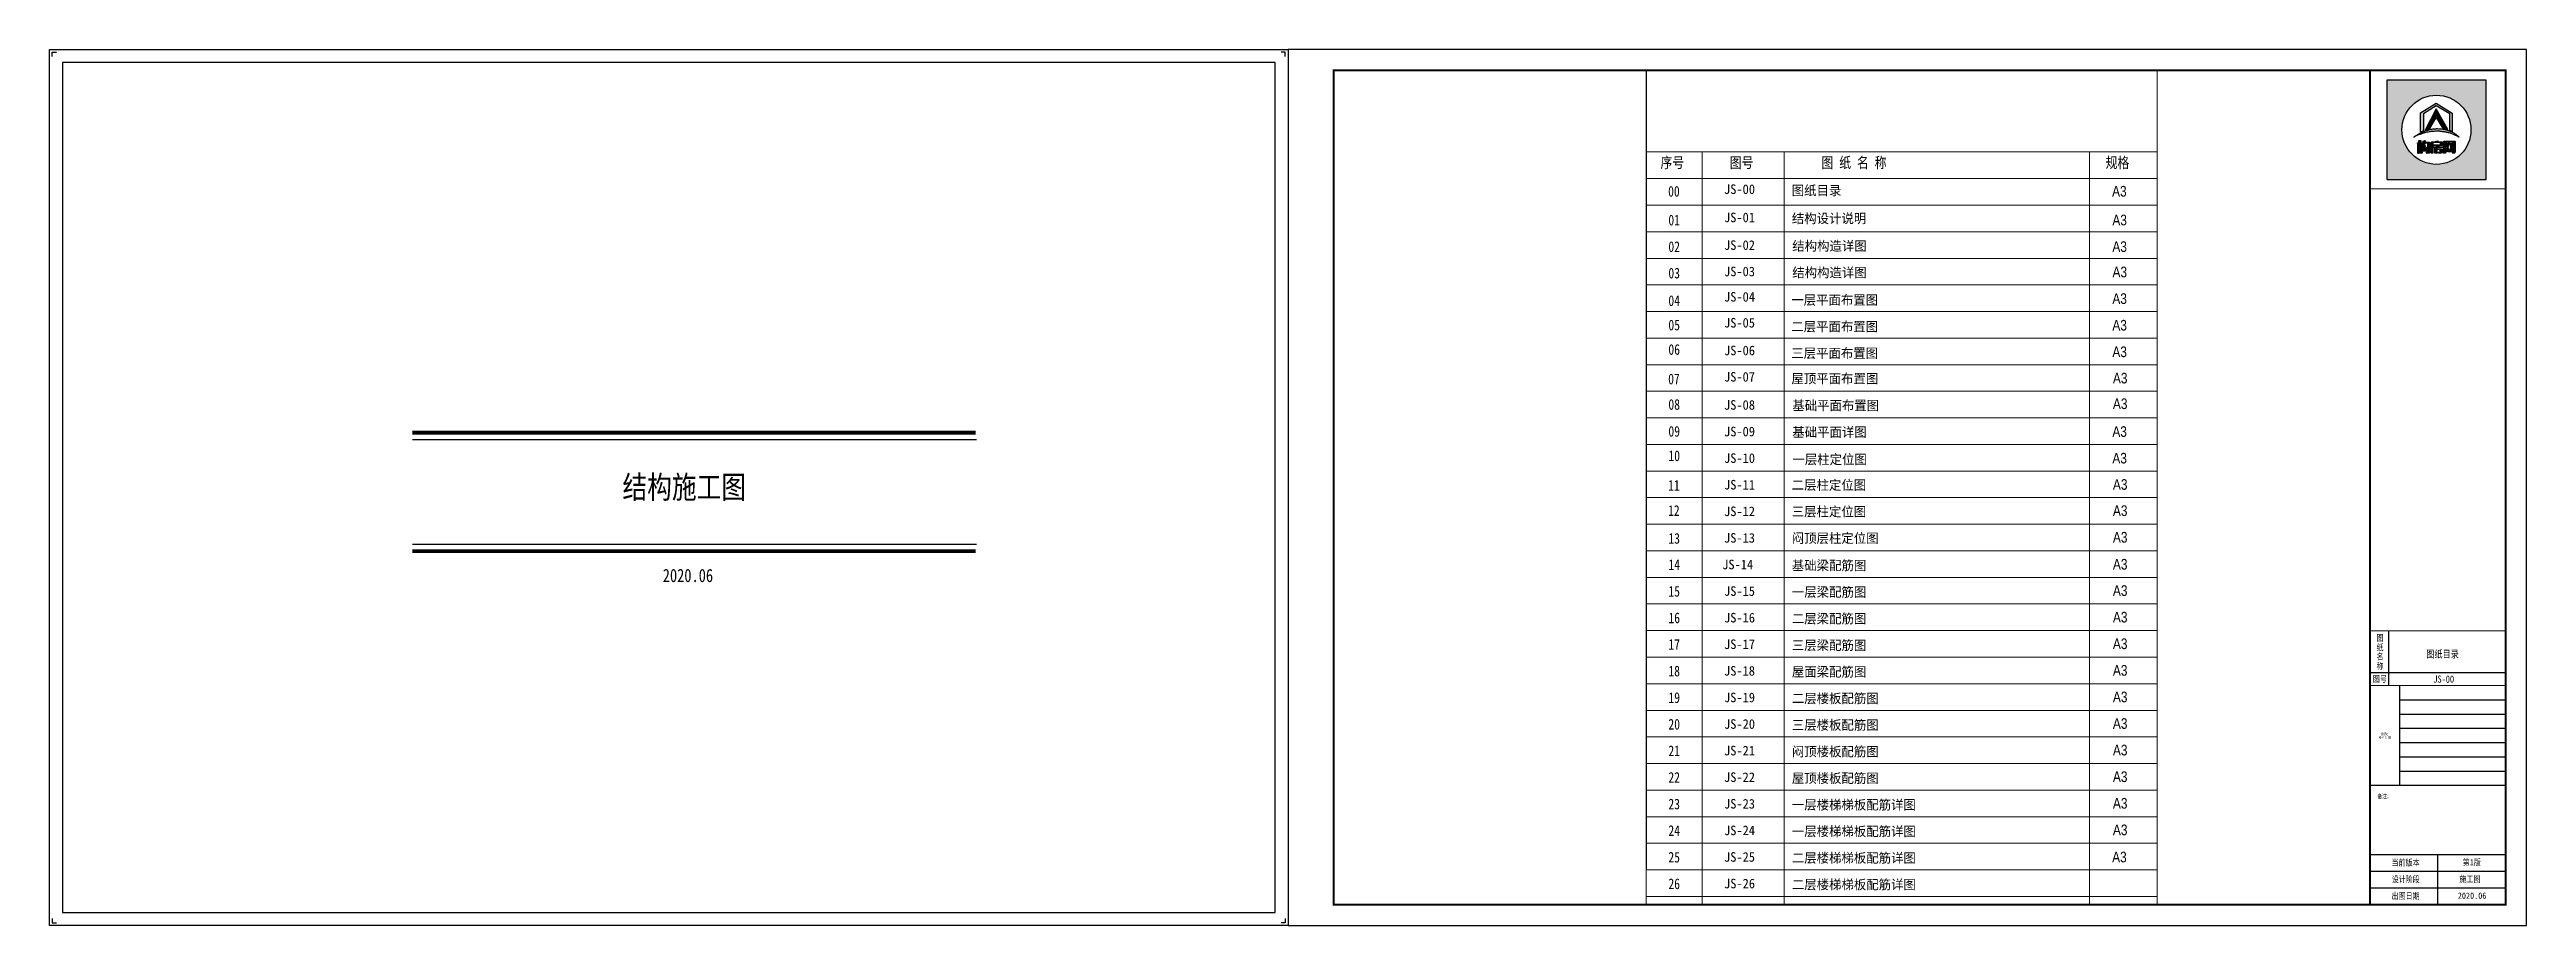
# Model space of a CAD drawing. Header units: millimetres. Extents: x -807114 to 558292, y -468455 to -61603.
# Drawn here: x -440385 to -367452, y -254641 to -228857 of the extents above; entities that cross this region are included whole.
import ezdxf
from ezdxf.enums import TextEntityAlignment as Align

# ---------------------------------------------------------------- set-up
doc = ezdxf.new("R2010")
doc.units = ezdxf.units.MM
doc.header["$LTSCALE"] = 1000
for name, color, linetype in [('PUB_TEXT', 3, 'Continuous'), ('PUB_TITLE', 4, 'Continuous'), ('TK', 7, 'Continuous'), ('建-文字', 7, 'Continuous'), ('标注', 7, 'Continuous'), ('标注1', 7, 'Continuous'), ('装饰天花', 3, 'Continuous')]:
    doc.layers.add(name, color=color, linetype=linetype)
doc.styles.add('style2', font='', dxfattribs={"width": 0.8, "height": 250})
doc.styles.add('uni-黑体', font='simhei.ttf')
doc.styles.add('ZDBOX', font='simsun.ttc', dxfattribs={"width": 0.7})
doc.styles.add('宋体', font='simsun.ttc', dxfattribs={"width": 0.8})
doc.styles.get('style2').set_extended_font_data('SimSun')

msp = doc.modelspace()

# ---------------------------------------------------------------- texts
at = {"style": 'ZDBOX', "width": 0.8}
for s, height, p in [('纸', 184.2, (-371763.6, -246452.9)), ('图', 184.2, (-371763.6, -246175.1)), ('称', 184.2, (-371763.6, -247003.6)), ('名', 184.2, (-371763.6, -246721.3)), ('图号', 184.17, (-371767.3, -247383.5)), ('备注：', 122.78, (-371632.4, -250830.7))]:
    msp.add_text(s, height=height, dxfattribs=at).set_placement(p, align=Align.MIDDLE)
for s, p in [('当前版本', (-371422.6, -252883.6)), ('第1版', (-369329.1, -252875.2)), ('设计阶段', (-371422.6, -253374.8)), ('出图日期', (-371422.6, -253865.9)), ('2020.06', (-369473.4, -253857.5)), ('施工图', (-369425.3, -253366.3))]:
    msp.add_text(s, height=184.17, dxfattribs=at).set_placement(p)
at = {"layer": 'PUB_TEXT', "color": 8, "style": '宋体', "width": 0.7}
msp.add_text('REVISION', height=78.05, dxfattribs=at).set_placement((-371793.7, -249170.8), align=Align.BOTTOM_LEFT)
at = {"layer": 'PUB_TEXT', "color": 8, "style": '宋体'}
msp.add_text('修改', height=78.05, dxfattribs=at).set_placement((-371751.2, -249042.7))
at = {"layer": '建-文字', "style": 'uni-黑体'}
for s, width, p in [('图纸目录', 0.8, (-370401.5, -246760.3)), ('JS-00', 0.7, (-370193.8, -247496.1))]:
    msp.add_text(s, height=213.77, dxfattribs=dict(at, width=width)).set_placement(p)
at = {"layer": '标注', "color": 8, "style": 'style2', "width": 0.8}
for s, p in [('00', (-392725.4, -233186.3)), ('01', (-392717.4, -234032.8)), ('02', (-392717.4, -234815.5)), ('03', (-392717.4, -235593.6)), ('04', (-392717.4, -236405.5)), ('05', (-392717.4, -237121.7)), ('06', (-392717.4, -237841.8)), ('07', (-392724.5, -238711.1)), ('08', (-392717.4, -239461.2)), ('09', (-392717.4, -240252.5)), ('10', (-392717.4, -240972.6)), ('11', (-392724.5, -241841.9)), ('12', (-392726.8, -242583.5)), ('13', (-392717.4, -243403)), ('14', (-392717.4, -244178.2)), ('15', (-392717.4, -244960.9)), ('16', (-392717.4, -245743.6)), ('17', (-392717.4, -246526.3)), ('18', (-392717.4, -247309)), ('19', (-392717.4, -248091.7)), ('20', (-392717.4, -248874.4)), ('21', (-392717.4, -249657.1)), ('22', (-392717.4, -250439.8)), ('23', (-392717.4, -251222.5)), ('24', (-392717.4, -252005.3)), ('25', (-392717.4, -252788)), ('26', (-392717.4, -253570.7))]:
    msp.add_text(s, height=313.08, dxfattribs=at).set_placement(p)
at = {"layer": '标注', "color": 8, "lineweight": 0, "style": 'style2', "width": 0.95}
for s, p in [('JS-00', (-391078.5, -233108.5)), ('图纸目录', (-389085.3, -233144.9)), ('JS-01', (-391078.5, -233938.6)), ('结构设计说明', (-389082.7, -233967.7)), ('JS-02', (-391078.5, -234754.3)), ('结构构造详图', (-389070.1, -234779.1)), ('JS-03', (-391078.5, -235530.2)), ('结构构造详图', (-389070.1, -235561.8)), ('JS-04', (-391078.5, -236276.3)), ('一层平面布置图', (-389099, -236369.7)), ('JS-05', (-391078.5, -237039.7)), ('二层平面布置图', (-389099, -237152.4)), ('JS-06', (-391078.5, -237855.3)), ('三层平面布置图', (-389099, -237935.1)), ('JS-07', (-391078.5, -238631)), ('屋顶平面布置图', (-389095.4, -238683.3)), ('JS-08', (-391078.5, -239459.7)), ('基础平面布置图', (-389070.1, -239475.3)), ('基础平面详图', (-389070.1, -240258)), ('JS-09', (-391078.5, -240242.4)), ('JS-10', (-391078.5, -241025.2)), ('一层柱定位图', (-389065, -241061.8)), ('JS-11', (-391078.5, -241807.9)), ('二层柱定位图', (-389085.8, -241816.8)), ('JS-12', (-391078.5, -242590.6)), ('三层柱定位图', (-389085.8, -242599.6)), ('JS-13', (-391078.5, -243373.3)), ('闷顶层柱定位图', (-389085.8, -243382.3)), ('JS-14', (-391133.1, -244156)), ('基础梁配筋图', (-389082.5, -244184.7)), ('JS-15', (-391078.5, -244938.7)), ('一层梁配筋图', (-389082.5, -244967.4)), ('JS-16', (-391078.5, -245721.4)), ('二层梁配筋图', (-389082.5, -245750.1)), ('JS-17', (-391078.5, -246504.1)), ('三层梁配筋图', (-389082.5, -246532.8)), ('JS-18', (-391078.5, -247286.8)), ('屋面梁配筋图', (-389082.5, -247315.5)), ('JS-19', (-391078.5, -248069.5)), ('二层楼板配筋图', (-389082.5, -248098.2)), ('JS-20', (-391078.5, -248852.2)), ('三层楼板配筋图', (-389082.5, -248880.9)), ('JS-21', (-391078.5, -249634.9)), ('闷顶楼板配筋图', (-389082.5, -249663.6)), ('JS-22', (-391078.5, -250417.6)), ('屋顶楼板配筋图', (-389082.5, -250446.3)), ('JS-23', (-391078.5, -251200.3)), ('一层楼梯梯板配筋详图', (-389082.5, -251229)), ('JS-24', (-391078.5, -251983)), ('一层楼梯梯板配筋详图', (-389082.5, -252011.7)), ('JS-25', (-391078.5, -252765.7)), ('二层楼梯梯板配筋详图', (-389082.5, -252794.4)), ('JS-26', (-391078.5, -253548.4)), ('二层楼梯梯板配筋详图', (-389082.5, -253577.1))]:
    msp.add_text(s, height=281.77, dxfattribs=at).set_placement(p)
at = {"layer": '标注', "color": 8, "lineweight": 0, "attachment_point": 1, "style": 'style2'}
for s, insert, char_height, width in [('{\\fSimSun|b0|i0|c134|p32;序号}', (-392949.2, -232024.4), 319.343, 5171.248), ('{\\fSimSun|b0|i0|c134|p32;图号}', (-390911.8, -232024.4), 319.343, 5171.248), ('{\\fSimSun|b0|i0|c134|p54;图 纸 名 称}', (-388210.3, -232024.4), 319.343, 5171.248), ('{\\fSimSun|b0|i0|c134|p32;规格}', (-379844.2, -232024.4), 319.343, 5171.248), ('{\\fArial|b0|i0|c0|p32;A3}', (-379652.6, -232872), 313.081, 1019.661), ('{\\fArial|b0|i0|c0|p32;A3}', (-379644.7, -233718.4), 313.081, 1019.661), ('{\\fArial|b0|i0|c0|p32;A3}', (-379644.7, -234501.1), 313.081, 1019.661), ('{\\fArial|b0|i0|c0|p32;A3}', (-379640.9, -235248.4), 313.081, 1019.661), ('{\\fArial|b0|i0|c0|p32;A3}', (-379644.7, -236032.3), 313.081, 1019.661), ('{\\fArial|b0|i0|c0|p32;A3}', (-379644.7, -236815), 313.081, 1019.661), ('{\\fArial|b0|i0|c0|p32;A3}', (-379644.7, -237597.7), 313.081, 1019.661), ('{\\fArial|b0|i0|c0|p32;A3}', (-379628.8, -238372.9), 313.081, 1019.661), ('{\\fArial|b0|i0|c0|p32;A3}', (-379628.8, -239127.2), 313.081, 1019.661), ('{\\fArial|b0|i0|c0|p32;A3}', (-379644.7, -239945.8), 313.081, 1019.661), ('{\\fArial|b0|i0|c0|p32;A3}', (-379644.7, -240728.5), 313.081, 1019.661), ('{\\fArial|b0|i0|c0|p32;A3}', (-379628.8, -241503.7), 313.081, 1019.661), ('{\\fArial|b0|i0|c0|p32;A3}', (-379628.8, -242274.1), 313.081, 1019.661), ('{\\fArial|b0|i0|c0|p32;A3}', (-379628.8, -243056.8), 313.081, 1019.661), ('{\\fArial|b0|i0|c0|p32;A3}', (-379628.8, -243851.7), 313.081, 1019.661), ('{\\fArial|b0|i0|c0|p32;A3}', (-379628.8, -244627), 313.081, 1019.661), ('{\\fArial|b0|i0|c0|p32;A3}', (-379628.8, -245409.7), 313.081, 1019.661), ('{\\fArial|b0|i0|c0|p32;A3}', (-379628.8, -246192.4), 313.081, 1019.661), ('{\\fArial|b0|i0|c0|p32;A3}', (-379628.8, -246975.1), 313.081, 1019.661), ('{\\fArial|b0|i0|c0|p32;A3}', (-379628.8, -247757.8), 313.081, 1019.661), ('{\\fArial|b0|i0|c0|p32;A3}', (-379628.8, -248540.5), 313.081, 1019.661), ('{\\fArial|b0|i0|c0|p32;A3}', (-379628.8, -249323.2), 313.081, 1019.661), ('{\\fArial|b0|i0|c0|p32;A3}', (-379628.8, -250105.9), 313.081, 1019.661), ('{\\fArial|b0|i0|c0|p32;A3}', (-379628.8, -250888.6), 313.081, 1019.661), ('{\\fArial|b0|i0|c0|p32;A3}', (-379628.8, -251671.3), 313.081, 1019.661), ('{\\fArial|b0|i0|c0|p32;A3}', (-379651.1, -252470.5), 313.081, 1019.661)]:
    msp.add_mtext(s, dxfattribs=dict(at, insert=insert, char_height=char_height, width=width))
at = {"layer": '标注', "color": 4, "insert": (-423514.7, -241403), "char_height": 666.95, "width": 27666.176, "attachment_point": 1, "style": 'style2'}
msp.add_mtext('结构施工图\\P  ', dxfattribs=at)
at = {"layer": '标注', "color": 8, "insert": (-422328.5, -244143.9), "char_height": 389.06, "width": 16138.603, "attachment_point": 1, "style": 'style2'}
msp.add_mtext('2020.06', dxfattribs=at)

# ---------------------------------------------------------------- blocks, each defined once
blk = doc.blocks.new('sadasfafa')
h = blk.add_hatch(color=252)
h.dxf.hatch_style = 1
h.paths.add_polyline_path([(1853311, -2488040), (1853311, -2490368), (1855639, -2490368), (1855639, -2488040)])
h.paths.add_polyline_path([(1855286, -2489204, 1), (1853664, -2489204, 1)], flags=16)
edge = h.paths.add_edge_path(flags=0)
edge.add_spline(control_points=[(1853945, -2489376), (1853935, -2489385), (1854022, -2489327), (1854064, -2489324), (1854178, -2489280), (1854273, -2489257), (1854375, -2489242), (1854470, -2489236), (1854555, -2489239), (1854630, -2489250), (1854700, -2489259), (1854781, -2489280), (1854854, -2489303), (1854917, -2489335), (1854967, -2489354), (1854993, -2489368), (1855014, -2489382), (1854982, -2489354), (1854965, -2489332), (1854910, -2489297), (1854854, -2489260), (1854784, -2489234), (1854713, -2489206), (1854640, -2489189), (1854569, -2489179), (1854497, -2489176), (1854414, -2489178), (1854321, -2489198), (1854229, -2489222), (1854147, -2489257), (1854080, -2489292), (1854021, -2489325), (1853977, -2489352), (1853953, -2489369), (1853945, -2489376)], knot_values=[0, 0, 0, 0, 114.670179, 423.637006, 763.89867, 1083.683754, 1343.405239, 1688.07646, 1952.326814, 2113.699055, 2375.693807, 2595.188681, 2872.839541, 3068.155951, 3238.592156, 3348.056762, 3361.095167, 3431.805845, 3527.265261, 3733.200323, 3952.805082, 4160.23278, 4398.128766, 4650.488133, 4837.16968, 5050.428326, 5308.684497, 5588.159898, 5913.430939, 6163.12325, 6398.139207, 6601.625078, 6772.549769, 6871.149972, 6871.149972, 6871.149972, 6871.149972], degree=3, periodic=1)
h.paths.add_polyline_path([(1854530, -2489580), (1854534, -2489580), (1854534, -2489603), (1854618, -2489603), (1854618, -2489621), (1854481, -2489621), (1854481, -2489650), (1854589, -2489650), (1854599, -2489656), (1854606, -2489666), (1854606, -2489733), (1854600, -2489742), (1854590, -2489750), (1854506, -2489750), (1854514, -2489740), (1854518, -2489731), (1854552, -2489731), (1854558, -2489728), (1854560, -2489721), (1854560, -2489675), (1854558, -2489670), (1854553, -2489667), (1854481, -2489667), (1854481, -2489750), (1854436, -2489750), (1854436, -2489626), (1854433, -2489621), (1854406, -2489621), (1854406, -2489603), (1854488, -2489603), (1854488, -2489590)], flags=0)
h.paths.add_polyline_path([(1854486, -2489468), (1854506, -2489461), (1854506, -2489485), (1854510, -2489489), (1854601, -2489489), (1854609, -2489494), (1854615, -2489502), (1854615, -2489556), (1854607, -2489564), (1854599, -2489569), (1854401, -2489569), (1854394, -2489573), (1854394, -2489750), (1854349, -2489750), (1854349, -2489504), (1854355, -2489495), (1854367, -2489489), (1854462, -2489489), (1854462, -2489474)], flags=0)
h.paths.add_polyline_path([(1854394, -2489554), (1854394, -2489512), (1854404, -2489506), (1854562, -2489506), (1854570, -2489513), (1854570, -2489554)], flags=0)
h.paths.add_polyline_path([(1854214, -2489569), (1854203, -2489632), (1854193, -2489683), (1854194, -2489689), (1854218, -2489689), (1854220, -2489683), (1854214, -2489633), (1854254, -2489614), (1854263, -2489686), (1854263, -2489700), (1854255, -2489709), (1854159, -2489709), (1854150, -2489702), (1854148, -2489692), (1854173, -2489569)], flags=0)
h.paths.add_polyline_path([(1854187, -2489466), (1854213, -2489458), (1854207, -2489496), (1854296, -2489496), (1854305, -2489498), (1854312, -2489505), (1854314, -2489513), (1854314, -2489733), (1854310, -2489741), (1854301, -2489750), (1854231, -2489750), (1854238, -2489741), (1854243, -2489730), (1854261, -2489730), (1854268, -2489727), (1854270, -2489720), (1854270, -2489531), (1854270, -2489526), (1854267, -2489521), (1854260, -2489516), (1854202, -2489516), (1854201, -2489534), (1854196, -2489558), (1854150, -2489558), (1854159, -2489535), (1854165, -2489504), (1854167, -2489471)], flags=0)
h.paths.add_polyline_path([(1854140, -2489544), (1854140, -2489750), (1854114, -2489750), (1854114, -2489544)], flags=0)
h.paths.add_polyline_path([(1854056, -2489544), (1854053, -2489750), (1854031, -2489750), (1854031, -2489544)], flags=0)
h.paths.add_polyline_path([(1854107, -2489459), (1854107, -2489508), (1854139, -2489508), (1854139, -2489527), (1854107, -2489527), (1854107, -2489750), (1854062, -2489750), (1854062, -2489527), (1854029, -2489527), (1854029, -2489508), (1854062, -2489508), (1854062, -2489459)], flags=0)
h.paths.add_polyline_path([(1854209, -2489211), (1854471, -2488714), (1854743, -2489200), (1854618, -2489155), (1854470, -2488913), (1854318, -2489172)], flags=0)
h.paths.add_polyline_path([(1854102, -2488808), (1854470, -2488575), (1854848, -2488810), (1854848, -2489247), (1854790, -2489223), (1854790, -2488832), (1854471, -2488643), (1854168, -2488829), (1854168, -2489231), (1854102, -2489257)], flags=0)
h.paths.add_polyline_path([(1854685, -2489750), (1854641, -2489750), (1854641, -2489488), (1854641, -2489484), (1854646, -2489475), (1854656, -2489467), (1854898, -2489467), (1854907, -2489471), (1854916, -2489478), (1854916, -2489731), (1854908, -2489743), (1854902, -2489750), (1854847, -2489750), (1854858, -2489732), (1854866, -2489731), (1854869, -2489724), (1854869, -2489718), (1854867, -2489718), (1854836, -2489718), (1854826, -2489684), (1854814, -2489718), (1854746, -2489718), (1854736, -2489684), (1854722, -2489718), (1854689, -2489718), (1854689, -2489709), (1854691, -2489709), (1854720, -2489621), (1854685, -2489512)], flags=0)
h.paths.add_polyline_path([(1854779, -2489518), (1854809, -2489621), (1854781, -2489709), (1854777, -2489709), (1854750, -2489621), (1854775, -2489518)], flags=0)
h = blk.add_hatch(color=7)
h.dxf.hatch_style = 1
h.paths.add_polyline_path([(1854102, -2489257), (1854168, -2489231), (1854168, -2488829), (1854471, -2488643), (1854790, -2488832), (1854790, -2489223), (1854848, -2489247), (1854848, -2488810), (1854470, -2488575), (1854102, -2488808)])
h = blk.add_hatch(color=7)
h.dxf.hatch_style = 1
edge = h.paths.add_edge_path()
edge.add_spline(control_points=[(1853945, -2489376), (1853953, -2489369), (1853977, -2489352), (1854021, -2489325), (1854080, -2489292), (1854147, -2489257), (1854229, -2489222), (1854321, -2489198), (1854414, -2489178), (1854497, -2489176), (1854569, -2489179), (1854640, -2489189), (1854713, -2489206), (1854784, -2489234), (1854854, -2489260), (1854910, -2489297), (1854965, -2489332), (1854982, -2489354), (1855014, -2489382), (1854993, -2489368), (1854967, -2489354), (1854917, -2489335), (1854854, -2489303), (1854781, -2489280), (1854700, -2489259), (1854630, -2489250), (1854555, -2489239), (1854470, -2489236), (1854375, -2489242), (1854273, -2489257), (1854178, -2489280), (1854064, -2489324), (1854022, -2489327), (1853935, -2489385), (1853945, -2489376)], knot_values=[0, 0, 0, 0, 98.600203, 269.524894, 473.010766, 708.026723, 957.719033, 1282.990074, 1562.465475, 1820.721647, 2033.980292, 2220.661839, 2473.021206, 2710.917192, 2918.34489, 3137.949649, 3343.884711, 3439.344127, 3510.054805, 3523.09321, 3632.557816, 3802.994021, 3998.310431, 4275.961291, 4495.456165, 4757.450917, 4918.823158, 5183.073513, 5527.744733, 5787.466218, 6107.251302, 6447.512966, 6756.479793, 6871.149972, 6871.149972, 6871.149972, 6871.149972], degree=3, periodic=1)
h = blk.add_hatch(color=7)
h.dxf.hatch_style = 1
h.paths.add_polyline_path([(1854318, -2489172), (1854470, -2488913), (1854618, -2489155), (1854743, -2489200), (1854471, -2488714), (1854209, -2489211)])
h = blk.add_hatch(color=7)
h.dxf.hatch_style = 1
h.paths.add_polyline_path([(1854062, -2489459), (1854062, -2489508), (1854029, -2489508), (1854029, -2489527), (1854062, -2489527), (1854062, -2489750), (1854107, -2489750), (1854107, -2489527), (1854139, -2489527), (1854139, -2489508), (1854107, -2489508), (1854107, -2489459)])
h = blk.add_hatch(color=7)
h.dxf.hatch_style = 1
h.paths.add_polyline_path([(1854031, -2489544), (1854031, -2489750), (1854053, -2489750), (1854056, -2489544)])
h = blk.add_hatch(color=7)
h.dxf.hatch_style = 1
h.paths.add_polyline_path([(1854114, -2489544), (1854114, -2489750), (1854140, -2489750), (1854140, -2489544)])
h = blk.add_hatch(color=7)
h.dxf.hatch_style = 1
h.paths.add_polyline_path([(1854173, -2489569), (1854148, -2489692), (1854150, -2489702), (1854159, -2489709), (1854255, -2489709), (1854263, -2489700), (1854263, -2489686), (1854254, -2489614), (1854214, -2489633), (1854220, -2489683), (1854218, -2489689), (1854194, -2489689), (1854193, -2489683), (1854203, -2489632), (1854214, -2489569)])
h = blk.add_hatch(color=7)
h.dxf.hatch_style = 1
h.paths.add_polyline_path([(1854167, -2489471), (1854165, -2489504), (1854159, -2489535), (1854150, -2489558), (1854196, -2489558), (1854201, -2489534), (1854202, -2489516), (1854260, -2489516), (1854267, -2489521), (1854270, -2489526), (1854270, -2489531), (1854270, -2489720), (1854268, -2489727), (1854261, -2489730), (1854243, -2489730), (1854238, -2489741), (1854231, -2489750), (1854301, -2489750), (1854310, -2489741), (1854314, -2489733), (1854314, -2489513), (1854312, -2489505), (1854305, -2489498), (1854296, -2489496), (1854207, -2489496), (1854213, -2489458), (1854187, -2489466)])
h = blk.add_hatch(color=7)
h.dxf.hatch_style = 1
h.paths.add_polyline_path([(1854462, -2489474), (1854462, -2489489), (1854367, -2489489), (1854355, -2489495), (1854349, -2489504), (1854349, -2489750), (1854394, -2489750), (1854394, -2489573), (1854401, -2489569), (1854599, -2489569), (1854607, -2489564), (1854615, -2489556), (1854615, -2489502), (1854609, -2489494), (1854601, -2489489), (1854510, -2489489), (1854506, -2489485), (1854506, -2489461), (1854486, -2489468)])
h.paths.add_polyline_path([(1854394, -2489554), (1854394, -2489512), (1854404, -2489506), (1854562, -2489506), (1854570, -2489513), (1854570, -2489554)], flags=16)
h = blk.add_hatch(color=7)
h.dxf.hatch_style = 1
h.paths.add_polyline_path([(1854488, -2489590), (1854488, -2489603), (1854406, -2489603), (1854406, -2489621), (1854433, -2489621), (1854436, -2489626), (1854436, -2489750), (1854481, -2489750), (1854481, -2489667), (1854553, -2489667), (1854558, -2489670), (1854560, -2489675), (1854560, -2489721), (1854558, -2489728), (1854552, -2489731), (1854518, -2489731), (1854514, -2489740), (1854506, -2489750), (1854590, -2489750), (1854600, -2489742), (1854606, -2489733), (1854606, -2489666), (1854599, -2489656), (1854589, -2489650), (1854481, -2489650), (1854481, -2489621), (1854618, -2489621), (1854618, -2489603), (1854534, -2489603), (1854534, -2489580), (1854530, -2489580)])
h = blk.add_hatch(color=7)
h.dxf.hatch_style = 1
h.paths.add_polyline_path([(1854685, -2489512), (1854685, -2489493), (1854693, -2489483), (1854862, -2489483), (1854869, -2489491), (1854869, -2489724), (1854866, -2489731), (1854858, -2489732), (1854847, -2489750), (1854902, -2489750), (1854908, -2489743), (1854916, -2489731), (1854916, -2489478), (1854907, -2489471), (1854898, -2489467), (1854656, -2489467), (1854646, -2489475), (1854641, -2489484), (1854641, -2489488), (1854641, -2489750), (1854685, -2489750)])
h = blk.add_hatch(color=7)
h.dxf.hatch_style = 1
h.paths.add_polyline_path([(1854866, -2489709), (1854840, -2489621), (1854866, -2489512), (1854836, -2489512), (1854824, -2489558), (1854808, -2489512), (1854745, -2489512), (1854734, -2489557), (1854719, -2489512), (1854689, -2489512), (1854720, -2489621), (1854691, -2489709), (1854689, -2489709), (1854689, -2489710), (1854689, -2489718), (1854722, -2489718), (1854736, -2489684), (1854746, -2489718), (1854814, -2489718), (1854826, -2489684), (1854836, -2489718), (1854867, -2489718), (1854867, -2489709)])
h.paths.add_polyline_path([(1854779, -2489518), (1854809, -2489621), (1854781, -2489709), (1854777, -2489709), (1854750, -2489621), (1854775, -2489518)], flags=16)
for points in [[(1855639, -2488040), (1853311, -2488040), (1853311, -2490368), (1855639, -2490368)], [(1854102, -2489257), (1854102, -2488808), (1854470, -2488575), (1854848, -2488810), (1854848, -2489247), (1854790, -2489223), (1854790, -2488832), (1854471, -2488643), (1854168, -2488829), (1854168, -2489231)], [(1854209, -2489211), (1854318, -2489172), (1854470, -2488913), (1854618, -2489155), (1854743, -2489200), (1854471, -2488714)], [(1854062, -2489459), (1854107, -2489459), (1854107, -2489508), (1854139, -2489508), (1854139, -2489527), (1854107, -2489527), (1854107, -2489750), (1854062, -2489750), (1854062, -2489527), (1854029, -2489527), (1854029, -2489508), (1854062, -2489508)], [(1854056, -2489544), (1854031, -2489544), (1854031, -2489750), (1854053, -2489750)], [(1854114, -2489544), (1854140, -2489544), (1854140, -2489750), (1854114, -2489750)], [(1854462, -2489474), (1854486, -2489468), (1854506, -2489461), (1854506, -2489485), (1854510, -2489489), (1854601, -2489489), (1854609, -2489494), (1854615, -2489502), (1854615, -2489556), (1854607, -2489564), (1854599, -2489569), (1854401, -2489569), (1854394, -2489573), (1854394, -2489750), (1854349, -2489750), (1854349, -2489504), (1854355, -2489495), (1854367, -2489489), (1854462, -2489489)], [(1854394, -2489554), (1854570, -2489554), (1854570, -2489513), (1854562, -2489506), (1854404, -2489506), (1854394, -2489512)], [(1854488, -2489590), (1854530, -2489580), (1854534, -2489580), (1854534, -2489603), (1854618, -2489603), (1854618, -2489621), (1854481, -2489621), (1854481, -2489650), (1854589, -2489650), (1854599, -2489656), (1854606, -2489666), (1854606, -2489733), (1854600, -2489742), (1854590, -2489750), (1854506, -2489750), (1854514, -2489740), (1854518, -2489731), (1854552, -2489731), (1854558, -2489728), (1854560, -2489721), (1854560, -2489675), (1854558, -2489670), (1854553, -2489667), (1854481, -2489667), (1854481, -2489750), (1854436, -2489750), (1854436, -2489626), (1854433, -2489621), (1854406, -2489621), (1854406, -2489603), (1854488, -2489603)], [(1854641, -2489750), (1854641, -2489488), (1854641, -2489484), (1854646, -2489475), (1854656, -2489467), (1854898, -2489467), (1854907, -2489471), (1854916, -2489478), (1854916, -2489731), (1854908, -2489743), (1854902, -2489750), (1854847, -2489750), (1854858, -2489732), (1854866, -2489731), (1854869, -2489724), (1854869, -2489491), (1854862, -2489483), (1854693, -2489483), (1854685, -2489493), (1854685, -2489750)], [(1854775, -2489518), (1854779, -2489518), (1854809, -2489621), (1854781, -2489709), (1854777, -2489709), (1854750, -2489621)]]:
    blk.add_lwpolyline(points, close=True)
for points in [[(1854173, -2489569), (1854214, -2489569), (1854203, -2489632), (1854193, -2489683), (1854194, -2489689), (1854218, -2489689), (1854220, -2489683), (1854214, -2489633), (1854254, -2489614), (1854263, -2489686), (1854263, -2489700), (1854255, -2489709), (1854159, -2489709), (1854150, -2489702), (1854148, -2489692), (1854173, -2489569)], [(1854167, -2489471), (1854187, -2489466), (1854213, -2489458), (1854207, -2489496), (1854296, -2489496), (1854305, -2489498), (1854312, -2489505), (1854314, -2489513), (1854314, -2489733), (1854310, -2489741), (1854301, -2489750), (1854231, -2489750), (1854238, -2489741), (1854243, -2489730), (1854261, -2489730), (1854268, -2489727), (1854270, -2489720), (1854270, -2489531), (1854270, -2489526), (1854267, -2489521), (1854260, -2489516), (1854202, -2489516), (1854201, -2489534), (1854196, -2489558), (1854150, -2489558), (1854150, -2489558), (1854159, -2489535), (1854165, -2489504), (1854167, -2489471)], [(1854866, -2489709), (1854866, -2489709), (1854867, -2489709), (1854867, -2489718), (1854836, -2489718), (1854826, -2489684), (1854814, -2489718), (1854746, -2489718), (1854736, -2489684), (1854722, -2489718), (1854689, -2489718), (1854689, -2489710), (1854689, -2489709), (1854691, -2489709), (1854720, -2489621), (1854689, -2489512)]]:
    blk.add_lwpolyline(points)
at = {"color": 7}
blk.add_lwpolyline([(1854689, -2489512), (1854719, -2489512), (1854734, -2489557), (1854745, -2489512), (1854808, -2489512), (1854824, -2489558), (1854836, -2489512), (1854866, -2489512), (1854840, -2489621), (1854866, -2489709)], dxfattribs=at)
blk.add_circle((1854475, -2489204), 811)
at = {"start_tangent": (-0.74079, -0.671736), "end_tangent": (-0.74079, -0.671736)}
blk.add_spline([(1853945, -2489376), (1853977, -2489357), (1854071, -2489318), (1854178, -2489282), (1854280, -2489257), (1854365, -2489245), (1854479, -2489238), (1854566, -2489241), (1854619, -2489248), (1854704, -2489261), (1854775, -2489279), (1854861, -2489308), (1854920, -2489335), (1854972, -2489357), (1855003, -2489375), (1855007, -2489377), (1854990, -2489361), (1854968, -2489339), (1854913, -2489299), (1854851, -2489261), (1854787, -2489235), (1854714, -2489208), (1854633, -2489189), (1854572, -2489180), (1854501, -2489177), (1854416, -2489181), (1854326, -2489198), (1854222, -2489227), (1854146, -2489259), (1854077, -2489294), (1854019, -2489327), (1853971, -2489357), (1853945, -2489376)], degree=3, dxfattribs=at)

# ---------------------------------------------------------------- linework, layer by layer
at = {"color": 2, "lineweight": 0}
for p, q in [((-393367.5, -254027.2), (-393367.5, -229470.9)), ((-393365.5, -253005.1), (-393365.5, -229470.9)), ((-378321.6, -229470.9), (-378321.6, -254027.2))]:
    msp.add_line(p, q, dxfattribs=at)
for p, q in [((-371503.9, -247581.2), (-371503.9, -245969.7)), ((-372056.4, -247197.5), (-368066, -247197.5))]:
    msp.add_line(p, q)
at = {"const_width": 30.7}
for points in [[(-372056.4, -232958.5), (-368066, -232958.5)], [(-372056.4, -245969.7), (-368066, -245969.7)], [(-372056.4, -247581.2), (-368066, -247581.2)], [(-372056.4, -250514.4), (-368066, -250514.4)]]:
    msp.add_lwpolyline(points, dxfattribs=at)
at = {"layer": 'PUB_TITLE'}
for p, q in [((-372056.4, -252553.8), (-368066, -252553.8)), ((-372056.4, -253045), (-368066, -253045)), ((-370061.2, -254027.2), (-370061.2, -252553.8)), ((-372056.4, -253536.1), (-368066, -253536.1)), ((-403998.2, -254440.2), (-403998.2, -254561.1)), ((-403998.2, -254561.1), (-404118.7, -254561.1))]:
    msp.add_line(p, q, dxfattribs=at)
for points in [[(-440384.6, -228856.8), (-403918.2, -228856.8), (-403918.2, -254641.1), (-440384.6, -254641.1)], [(-403918.2, -254641.1), (-367452.1, -254641.1), (-367452.1, -228857), (-403918.2, -228857)], [(-402572.9, -254027.2), (-368066, -254027.2), (-368066, -229470.9), (-402572.9, -229470.9)]]:
    msp.add_lwpolyline(points, close=True, dxfattribs=at)
at = {"layer": 'PUB_TITLE', "const_width": 61.4}
msp.add_lwpolyline([(-402572.9, -254027.2), (-368066, -254027.2), (-368066, -229470.9), (-402572.9, -229470.9)], close=True, dxfattribs=at)
msp.add_lwpolyline([(-372056.4, -254027.2), (-372056.4, -229470.9)], dxfattribs=at)
at = {"layer": 'PUB_TITLE'}
msp.add_lwpolyline([(-372056.4, -250514.4), (-368066, -250514.4)], dxfattribs=at)
for points in [[(-371188.2, -247581.2), (-371188.2, -247581.2), (-371188.2, -250496), (-371188.2, -250496)], [(-371188.2, -248000.2), (-371188.2, -248000.2), (-368862.7, -248000.2), (-368066, -248000.2)], [(-371188.2, -248419.3), (-371188.2, -248419.3), (-368862.7, -248419.3), (-368066, -248419.3)], [(-371188.2, -248838.3), (-371188.2, -248838.3), (-368862.7, -248838.3), (-368066, -248838.3)], [(-371188.2, -249257.3), (-371188.2, -249257.3), (-368862.7, -249257.3), (-368066, -249257.3)], [(-371188.2, -249676.4), (-371188.2, -249676.4), (-368862.7, -249676.4), (-368066, -249676.4)], [(-371188.2, -250095.4), (-371188.2, -250095.4), (-368862.7, -250095.4), (-368066, -250095.4)]]:
    msp.add_open_spline(points, degree=3, dxfattribs=at)
at = {"layer": 'TK', "color": 1}
for p, q in [((-440304.6, -228936.8), (-440184, -228936.8)), ((-440304.6, -229057.7), (-440304.6, -228936.8)), ((-403998.2, -228936.8), (-404118.7, -228936.8)), ((-403998.2, -229057.7), (-403998.2, -228936.8)), ((-440304.6, -254440.2), (-440304.6, -254561.1)), ((-440304.6, -254561.1), (-440184, -254561.1))]:
    msp.add_line(p, q, dxfattribs=at)
at = {"layer": 'TK', "color": 4}
msp.add_lwpolyline([(-404298.2, -254261.1), (-404298.2, -229236.8), (-440004.6, -229236.8), (-440004.6, -254261.1)], close=True, dxfattribs=at)
at = {"layer": '标注1', "color": 4, "lineweight": 0}
for p, q in [((-393367.5, -231872.1), (-378321.6, -231872.1)), ((-391724.7, -232654.8), (-391724.7, -231872.1)), ((-389307.9, -232654.8), (-389307.9, -231872.1)), ((-380318.9, -232654.8), (-380318.9, -231872.1)), ((-393367.5, -232654.8), (-378321.6, -232654.8)), ((-391724.7, -235002.9), (-391724.7, -232654.8)), ((-389307.9, -235785.6), (-389307.9, -232654.8)), ((-380318.9, -235002.9), (-380318.9, -232654.8)), ((-393367.5, -233437.5), (-378321.6, -233437.5)), ((-393367.5, -234220.2), (-378321.6, -234220.2)), ((-393367.5, -235002.9), (-378321.6, -235002.9)), ((-391724.7, -254027.2), (-391724.7, -234989.4)), ((-380318.9, -254027.2), (-380318.9, -235002.9)), ((-393367.5, -235785.6), (-378321.6, -235785.6)), ((-389307.9, -254027.2), (-389307.9, -235785.6)), ((-393367.5, -236568.3), (-378321.6, -236568.3)), ((-393367.5, -237351), (-378321.6, -237351)), ((-393367.5, -238133.7), (-378321.6, -238133.7)), ((-393367.5, -238133.7), (-378321.6, -238133.7)), ((-393370.6, -238916.4), (-378324.7, -238916.4)), ((-393370.6, -238916.4), (-378324.7, -238916.4)), ((-393367.5, -239699.1), (-378321.6, -239699.1)), ((-393367.5, -239699.1), (-378321.6, -239699.1)), ((-393367.5, -240481.8), (-378321.6, -240481.8)), ((-393367.5, -240481.8), (-378321.6, -240481.8)), ((-393367.5, -241264.5), (-378321.6, -241264.5)), ((-393367.5, -241264.5), (-378321.6, -241264.5)), ((-393367.5, -242047.2), (-378321.6, -242047.2)), ((-393367.5, -242047.2), (-378321.6, -242047.2)), ((-393367.5, -242829.9), (-378321.6, -242829.9)), ((-393367.5, -243612.6), (-378321.6, -243612.6)), ((-393367.5, -243612.6), (-378321.6, -243612.6)), ((-393367.5, -244395.3), (-378321.6, -244395.3)), ((-393367.5, -245178), (-378321.6, -245178)), ((-393367.5, -245960.7), (-378321.6, -245960.7)), ((-393367.5, -246743.4), (-378321.6, -246743.4)), ((-393367.5, -247526.1), (-378321.6, -247526.1)), ((-378321.6, -248308.9), (-393367.5, -248308.9)), ((-393367.5, -249091.6), (-378321.6, -249091.6)), ((-393367.5, -249874.3), (-378321.6, -249874.3)), ((-393367.5, -249874.3), (-378321.6, -249874.3)), ((-393367.5, -250657), (-378321.6, -250657)), ((-393367.5, -251439.7), (-378321.6, -251439.7)), ((-393367.5, -252222.4), (-378321.6, -252222.4)), ((-393367.5, -253005.1), (-378321.6, -253005.1)), ((-393367.5, -253787.8), (-378321.6, -253787.8))]:
    msp.add_line(p, q, dxfattribs=at)
at = {"layer": '装饰天花', "color": 3}
for p, q in [((-429699.1, -240339.1), (-413088.9, -240339.1)), ((-429699.1, -243420.1), (-413088.9, -243420.1))]:
    msp.add_line(p, q, dxfattribs=at)
at = {"layer": '装饰天花', "color": 3, "const_width": 111.2}
for points in [[(-429703, -240133.8), (-413118.2, -240133.8)], [(-429703, -243625.5), (-413118.2, -243625.5)]]:
    msp.add_lwpolyline(points, dxfattribs=at)

# ---------------------------------------------------------------- block references
at = {"xscale": 1.254, "yscale": 1.254, "zscale": 1.254}
msp.add_blockref('sadasfafa', (-2695614.6, 2890242.7), dxfattribs=at)

msp.set_redraw_order([(e.dxf.handle, doc.entitydb.next_handle()) for e in msp.query("TEXT MTEXT ATTDEF DIMENSION ARC_DIMENSION")])  # texts and dimensions are drawn at this point

doc.saveas('drawing.dxf')
